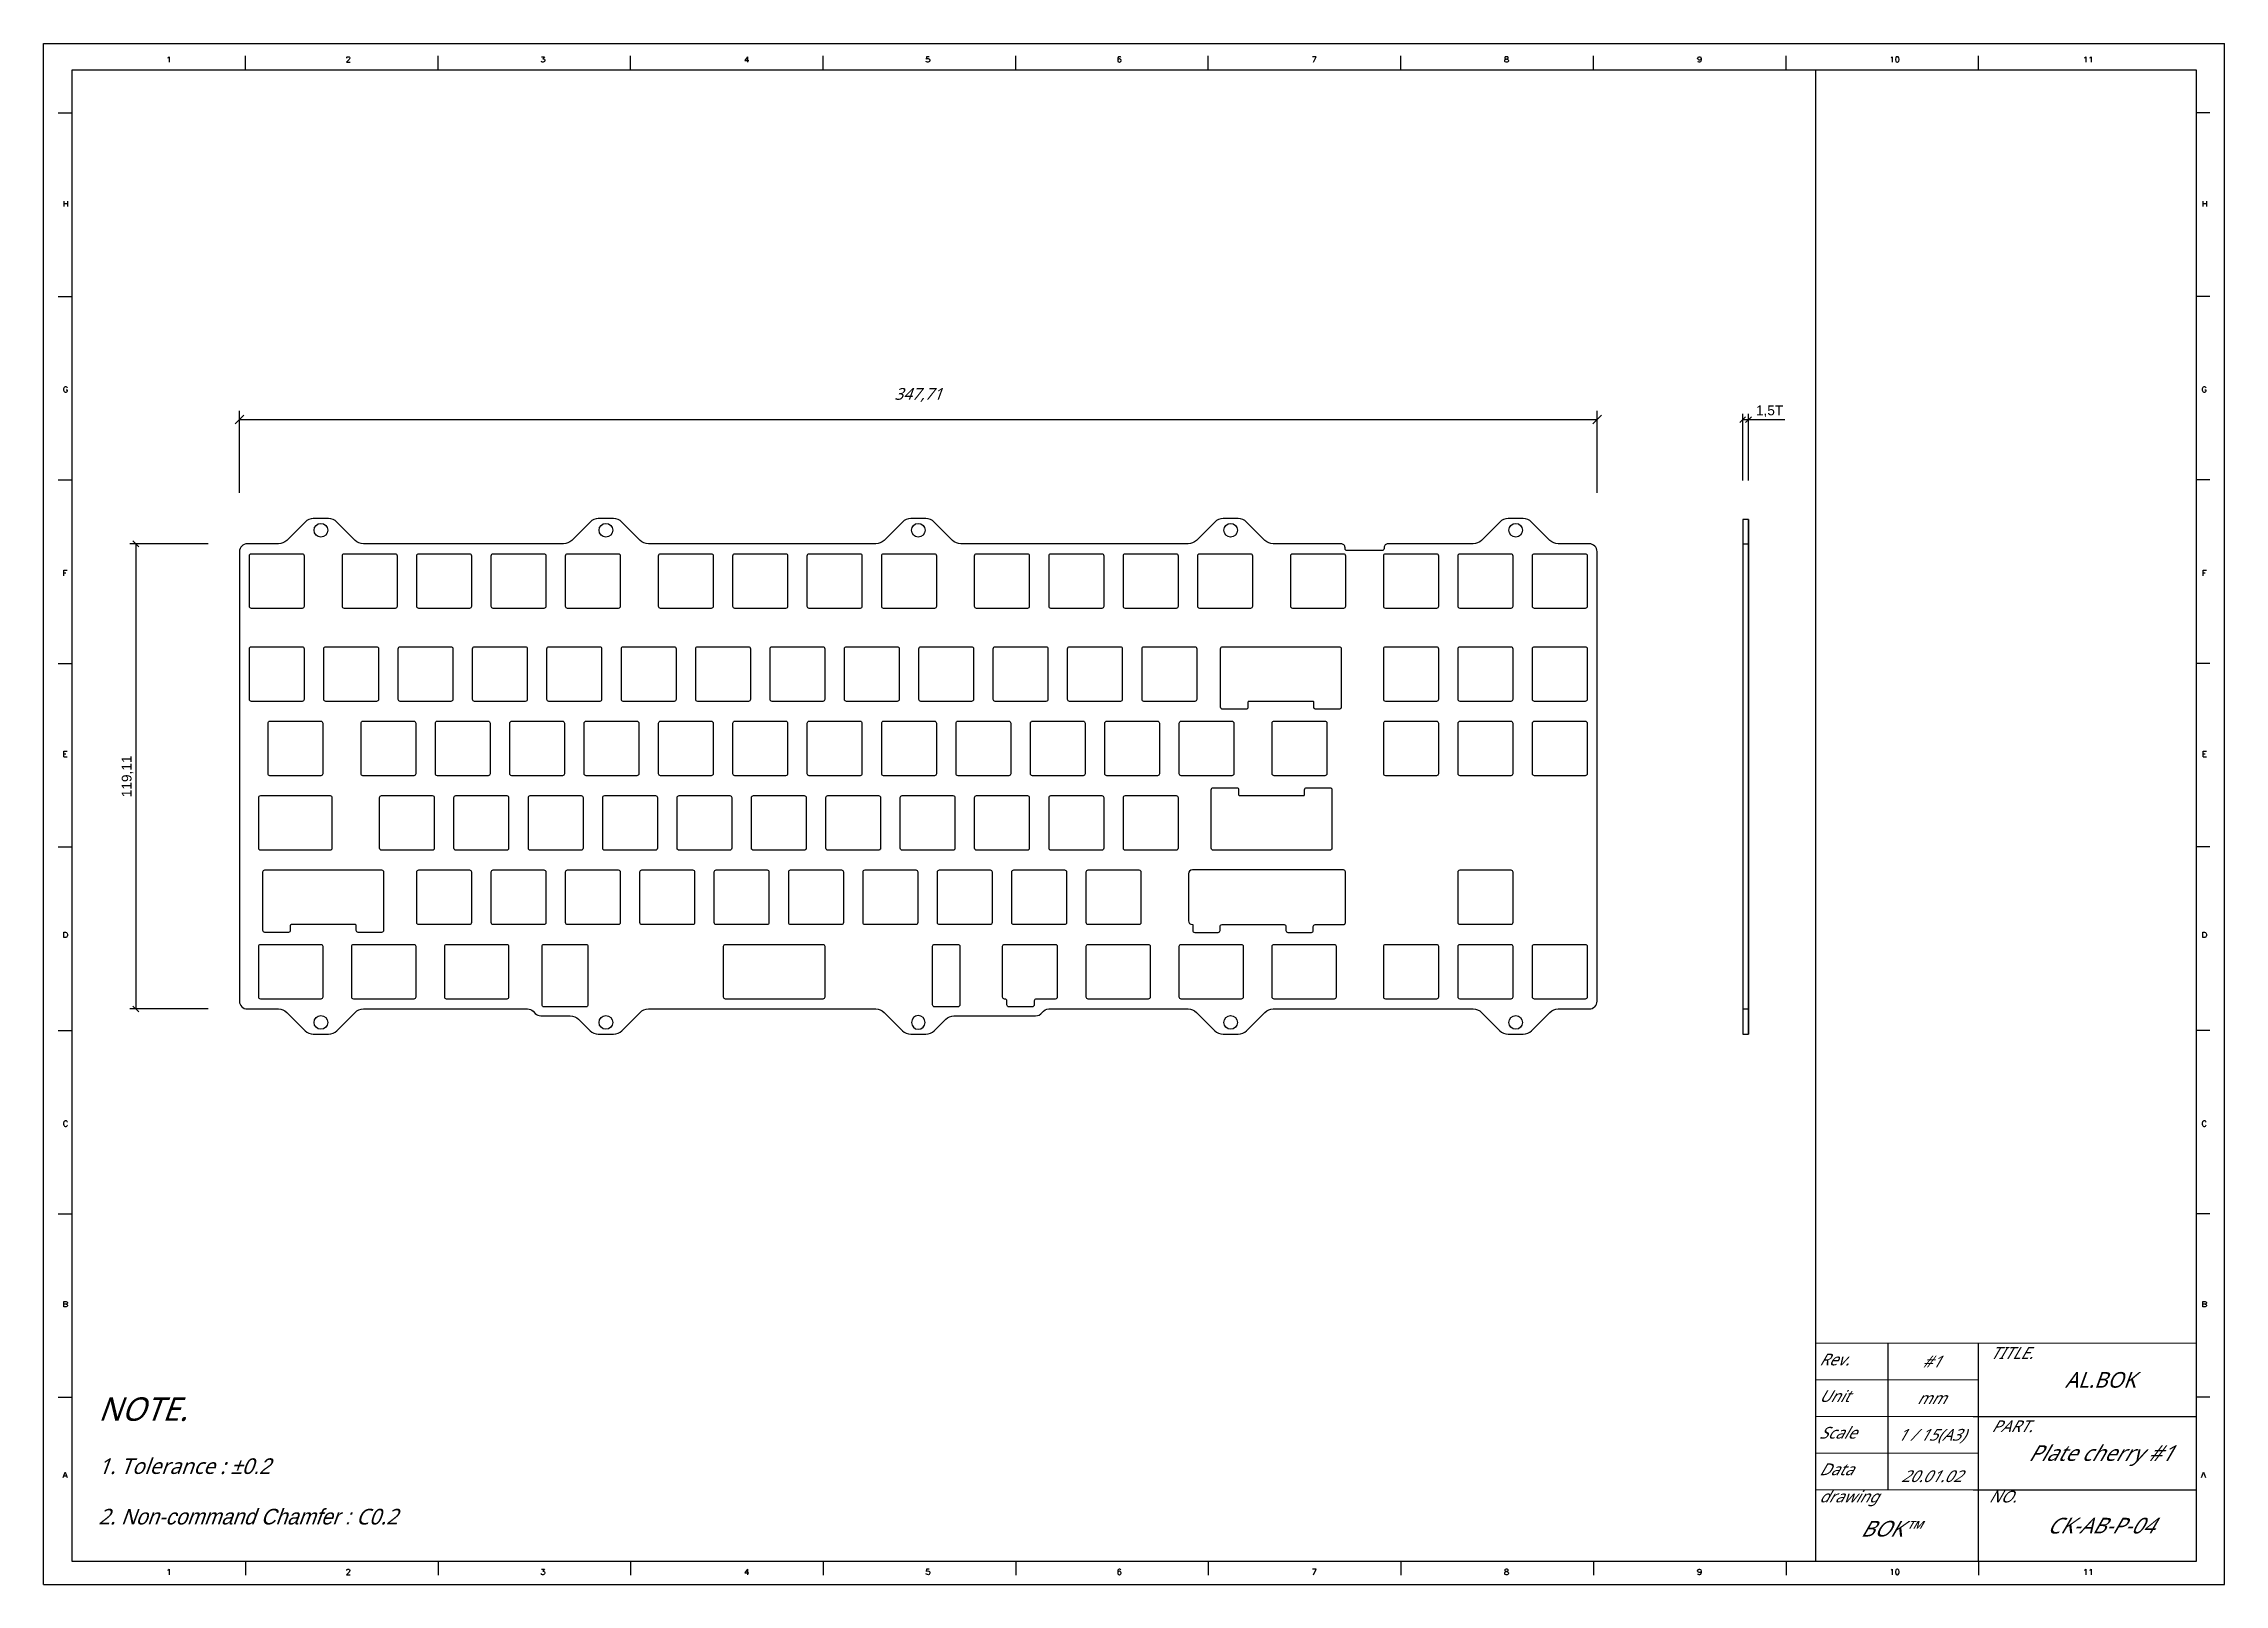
# Model space of a CAD drawing. Header units: millimetres. Extents: x 0 to 559, y 0 to 394.
import ezdxf
from ezdxf.enums import TextEntityAlignment as Align

# ---------------------------------------------------------------- set-up
doc = ezdxf.new("R2010")
doc.units = ezdxf.units.MM
for name, color, linetype in [('3', 3, 'Continuous'), ('4', 7, 'Continuous'), ('Dim', 1, 'Continuous')]:
    doc.layers.add(name, color=color, linetype=linetype)
doc.layers.add('Plate_Alps', color=254, linetype='Continuous', true_color=0xd9d9d6)
doc.layers.add('Plate_Cherry', color=240, linetype='Continuous', true_color=0xef3340)
doc.styles.get("Standard").update_dxf_attribs({"font": 'arial.ttf'})
doc.styles.add('맑은고딕', font='malgun.ttf', dxfattribs={"oblique": 20})
doc.dimstyles.new('15_A3', dxfattribs={"dimscale": 1.5, "dimtxt": 2, "dimasz": 1.5, "dimexe": 1.5, "dimexo": 10, "dimgap": 3, "dimtad": 1, "dimtxsty": '맑은고딕', "dimblk": 'OBLIQUE', "dimcen": 1, "dimclrd": 1, "dimclre": 1, "dimclrt": 7, "dimadec": 0, "dimazin": 0, "dimtfac": 1, "dimtmove": 0, "dimatfit": 3, "dimfxl": 1, "dimarcsym": 0})
doc.dimstyles.new('ISO-25', dxfattribs={"dimtxt": 2.5, "dimasz": 1.5, "dimexe": 1.5, "dimexo": 10, "dimtad": 1, "dimtxsty": 'Standard', "dimblk": 'OBLIQUE', "dimcen": 2.5, "dimclrd": 256, "dimclre": 256, "dimclrt": 7, "dimadec": 0, "dimazin": 0, "dimtfac": 1, "dimtmove": 0, "dimatfit": 3, "dimfxl": 1, "dimarcsym": 0})

msp = doc.modelspace()

# ---------------------------------------------------------------- texts
at = {"layer": '4', "style": '맑은고딕'}
for s, height, oblique, p in [('#1', 3, 30, (483.436, 57.02)), ('AL.BOK', 4, 20, (526.754, 52.332)), ('mm', 3, 30, (483.436, 47.645)), ('1 / 15(A3)', 3, 30, (483.436, 38.27)), ('Plate cherry #1', 4, 30, (526.754, 33.583)), ('CK-AB-P-04', 4, 30, (526.754, 15.01))]:
    msp.add_text(s, height=height, dxfattribs=dict(at, oblique=oblique)).set_placement(p, align=Align.MIDDLE_CENTER)
at = {"layer": '4', "linetype": 'Continuous', "lineweight": 0, "style": '맑은고딕', "oblique": 30}
msp.add_text('20.01.02', height=3, dxfattribs=at).set_placement((483.436, 27.663), align=Align.MIDDLE_CENTER)

# ---------------------------------------------------------------- blocks, each defined once
blk = doc.blocks.new('_Oblique')
at = {"color": 0, "linetype": 'ByBlock', "lineweight": -2}
blk.add_line((-0.5, -0.5), (0.5, 0.5), dxfattribs=at)
blk = doc.blocks.new('*D3')
at = {"layer": 'Defpoints', "color": 0}
for p in [(52.17, 266.41), (23.62, 147.3), (52.17, 147.3)]:
    blk.add_point(p, dxfattribs=at)
at = {"layer": 'Dim', "lineweight": -2}
for p, q in [((42.17, 266.41), (22.12, 266.41)), ((23.62, 266.41), (23.62, 147.3)), ((42.17, 147.3), (22.12, 147.3))]:
    blk.add_line(p, q, dxfattribs=at)
at = {"layer": 'Dim', "lineweight": -2, "xscale": 1.5, "yscale": 1.5, "zscale": 1.5}
for p, rotation in [((23.62, 266.41), 90), ((23.62, 147.3), 270)]:
    blk.add_blockref('_Oblique', p, dxfattribs=dict(at, rotation=rotation))
at = {"layer": 'Dim', "color": 7, "insert": (21.5, 206.85), "char_height": 2.5, "attachment_point": 5, "rotation": 90}
blk.add_mtext('119,11', dxfattribs=at)
blk = doc.blocks.new('*D4')
at = {"layer": 'Defpoints', "color": 0}
for p in [(436.66, 298.2), (435.16, 272.61), (436.66, 272.61)]:
    blk.add_point(p, dxfattribs=at)
at = {"layer": 'Dim', "lineweight": -2}
for p, q in [((435.16, 282.61), (435.16, 299.7)), ((435.16, 298.2), (436.66, 298.2)), ((436.66, 282.61), (436.66, 299.7)), ((436.66, 298.2), (445.95, 298.2))]:
    blk.add_line(p, q, dxfattribs=at)
at = {"layer": 'Dim', "lineweight": -2, "xscale": 1.5, "yscale": 1.5, "zscale": 1.5, "rotation": 180}
blk.add_blockref('_Oblique', (435.16, 298.2), dxfattribs=at)
at = {"layer": 'Dim', "lineweight": -2, "xscale": 1.5, "yscale": 1.5, "zscale": 1.5}
blk.add_blockref('_Oblique', (436.66, 298.2), dxfattribs=at)
at = {"layer": 'Dim', "color": 7, "insert": (442.05, 300.33), "char_height": 2.5, "attachment_point": 5}
blk.add_mtext('1,5T', dxfattribs=at)
blk = doc.blocks.new('*D8')
at = {"layer": 'Defpoints', "color": 0}
for p in [(397.88, 298.2), (50.17, 264.41), (397.88, 264.41)]:
    blk.add_point(p, dxfattribs=at)
at = {"layer": 'Dim', "color": 1, "lineweight": -2}
for p, q in [((50.17, 279.41), (50.17, 300.45)), ((50.17, 298.2), (397.88, 298.2)), ((397.88, 279.41), (397.88, 300.45))]:
    blk.add_line(p, q, dxfattribs=at)
at = {"layer": 'Dim', "color": 1, "lineweight": -2, "xscale": 2.25, "yscale": 2.25, "zscale": 2.25, "rotation": 180}
blk.add_blockref('_Oblique', (50.17, 298.2), dxfattribs=at)
at = {"layer": 'Dim', "color": 1, "lineweight": -2, "xscale": 2.25, "yscale": 2.25, "zscale": 2.25}
blk.add_blockref('_Oblique', (397.88, 298.2), dxfattribs=at)
at = {"layer": 'Dim', "color": 7, "insert": (224.02, 304.51), "char_height": 3, "attachment_point": 5, "style": '맑은고딕'}
blk.add_mtext('347,71', dxfattribs=at)
blk = doc.blocks.new('BOK™')
at = {"color": 7, "linetype": 'Continuous'}
blk.add_line((7.28, 387.79), (551.29, 387.79), dxfattribs=at)
at = {"color": 7}
for p, q in [((7.28, 5.84), (7.28, 387.79)), ((453.79, 387.79), (453.79, 5.84)), ((551.29, 387.79), (551.29, 5.84)), ((551.29, 5.84), (7.28, 5.84))]:
    blk.add_line(p, q, dxfattribs=at)
for points in [[(31.85, 390.89), (31.99, 390.95), (31.99, 390.95), (32.16, 391.15), (32.16, 391.15), (32.16, 389.74)], [(51.67, 387.79), (51.67, 391.33)], [(77.62, 390.81), (77.62, 390.89), (77.62, 390.89), (77.68, 391.01), (77.68, 391.01), (77.76, 391.1), (77.76, 391.1), (77.88, 391.15), (77.88, 391.15), (78.17, 391.15), (78.17, 391.15), (78.28, 391.1), (78.28, 391.1), (78.37, 391.01), (78.37, 391.01), (78.43, 390.89), (78.43, 390.89), (78.43, 390.75), (78.43, 390.75), (78.37, 390.61), (78.37, 390.61), (78.22, 390.41), (78.22, 390.41), (77.56, 389.74), (77.56, 389.74), (78.48, 389.74)], [(101.01, 387.79), (101.01, 391.33)], [(127.54, 391.15), (128.28, 391.15), (128.28, 391.15), (127.88, 390.61), (127.88, 390.61), (128.08, 390.61), (128.08, 390.61), (128.23, 390.55), (128.23, 390.55), (128.28, 390.49), (128.28, 390.49), (128.34, 390.29), (128.34, 390.29), (128.34, 390.15), (128.34, 390.15), (128.28, 389.94), (128.28, 389.94), (128.14, 389.8), (128.14, 389.8), (127.94, 389.74), (127.94, 389.74), (127.74, 389.74), (127.74, 389.74), (127.54, 389.8), (127.54, 389.8), (127.48, 389.89), (127.48, 389.89), (127.42, 390)], [(150.32, 387.79), (150.32, 391.33)], [(180.27, 391.15), (179.61, 390.2), (179.61, 390.2), (180.62, 390.2)], [(180.27, 391.15), (180.27, 389.74)], [(199.63, 387.79), (199.63, 391.33)], [(226.82, 391.15), (226.16, 391.15), (226.16, 391.15), (226.07, 390.55), (226.07, 390.55), (226.16, 390.61), (226.16, 390.61), (226.36, 390.69), (226.36, 390.69), (226.56, 390.69), (226.56, 390.69), (226.76, 390.61), (226.76, 390.61), (226.88, 390.49), (226.88, 390.49), (226.96, 390.29), (226.96, 390.29), (226.96, 390.15), (226.96, 390.15), (226.88, 389.94), (226.88, 389.94), (226.76, 389.8), (226.76, 389.8), (226.56, 389.74), (226.56, 389.74), (226.36, 389.74), (226.36, 389.74), (226.16, 389.8), (226.16, 389.8), (226.07, 389.89), (226.07, 389.89), (226.01, 390)], [(248.97, 387.79), (248.97, 391.33)], [(275.9, 390.95), (275.84, 391.1), (275.84, 391.1), (275.64, 391.15), (275.64, 391.15), (275.5, 391.15), (275.5, 391.15), (275.3, 391.1), (275.3, 391.1), (275.15, 390.89), (275.15, 390.89), (275.1, 390.55), (275.1, 390.55), (275.1, 390.2), (275.1, 390.2), (275.15, 389.94), (275.15, 389.94), (275.3, 389.8), (275.3, 389.8), (275.5, 389.74), (275.5, 389.74), (275.56, 389.74), (275.56, 389.74), (275.76, 389.8), (275.76, 389.8), (275.9, 389.94), (275.9, 389.94), (275.96, 390.15), (275.96, 390.15), (275.96, 390.2), (275.96, 390.2), (275.9, 390.41), (275.9, 390.41), (275.76, 390.55), (275.76, 390.55), (275.56, 390.61), (275.56, 390.61), (275.5, 390.61), (275.5, 390.61), (275.3, 390.55), (275.3, 390.55), (275.15, 390.41), (275.15, 390.41), (275.1, 390.2)], [(298.28, 387.79), (298.28, 391.33)], [(325.24, 389.74), (325.93, 391.15), (325.93, 391.15), (324.98, 391.15)], [(347.62, 387.79), (347.62, 391.33)], [(374.55, 391.15), (374.35, 391.1), (374.35, 391.1), (374.27, 390.95), (374.27, 390.95), (374.27, 390.81), (374.27, 390.81), (374.35, 390.69), (374.35, 390.69), (374.47, 390.61), (374.47, 390.61), (374.75, 390.55), (374.75, 390.55), (374.96, 390.49), (374.96, 390.49), (375.07, 390.35), (375.07, 390.35), (375.16, 390.2), (375.16, 390.2), (375.16, 390), (375.16, 390), (375.07, 389.89), (375.07, 389.89), (375.01, 389.8), (375.01, 389.8), (374.81, 389.74), (374.81, 389.74), (374.55, 389.74), (374.55, 389.74), (374.35, 389.8), (374.35, 389.8), (374.27, 389.89), (374.27, 389.89), (374.21, 390), (374.21, 390), (374.21, 390.2), (374.21, 390.2), (374.27, 390.35), (374.27, 390.35), (374.41, 390.49), (374.41, 390.49), (374.61, 390.55), (374.61, 390.55), (374.87, 390.61), (374.87, 390.61), (375.01, 390.69), (375.01, 390.69), (375.07, 390.81), (375.07, 390.81), (375.07, 390.95), (375.07, 390.95), (375.01, 391.1), (375.01, 391.1), (374.81, 391.15), (374.81, 391.15), (374.55, 391.15), (374.55, 391.15)], [(396.94, 387.79), (396.94, 391.33)], [(424.53, 390.69), (424.44, 390.49), (424.44, 390.49), (424.32, 390.35), (424.32, 390.35), (424.12, 390.29), (424.12, 390.29), (424.04, 390.29), (424.04, 390.29), (423.84, 390.35), (423.84, 390.35), (423.72, 390.49), (423.72, 390.49), (423.63, 390.69), (423.63, 390.69), (423.63, 390.75), (423.63, 390.75), (423.72, 390.95), (423.72, 390.95), (423.84, 391.1), (423.84, 391.1), (424.04, 391.15), (424.04, 391.15), (424.12, 391.15), (424.12, 391.15), (424.32, 391.1), (424.32, 391.1), (424.44, 390.95), (424.44, 390.95), (424.53, 390.69), (424.53, 390.69), (424.53, 390.35), (424.53, 390.35), (424.44, 390), (424.44, 390), (424.32, 389.8), (424.32, 389.8), (424.12, 389.74), (424.12, 389.74), (423.98, 389.74), (423.98, 389.74), (423.78, 389.8), (423.78, 389.8), (423.72, 389.94)], [(446.28, 387.79), (446.28, 391.33)], [(473.15, 390.89), (473.29, 390.95), (473.29, 390.95), (473.49, 391.15), (473.49, 391.15), (473.49, 389.74)], [(474.7, 391.15), (474.5, 391.1), (474.5, 391.1), (474.36, 390.89), (474.36, 390.89), (474.3, 390.55), (474.3, 390.55), (474.3, 390.35), (474.3, 390.35), (474.36, 390), (474.36, 390), (474.5, 389.8), (474.5, 389.8), (474.7, 389.74), (474.7, 389.74), (474.82, 389.74), (474.82, 389.74), (475.02, 389.8), (475.02, 389.8), (475.16, 390), (475.16, 390), (475.22, 390.35), (475.22, 390.35), (475.22, 390.55), (475.22, 390.55), (475.16, 390.89), (475.16, 390.89), (475.02, 391.1), (475.02, 391.1), (474.82, 391.15), (474.82, 391.15), (474.7, 391.15), (474.7, 391.15)], [(495.59, 387.79), (495.59, 391.33)], [(522.75, 390.89), (522.89, 390.95), (522.89, 390.95), (523.09, 391.15), (523.09, 391.15), (523.09, 389.74)], [(524.1, 390.89), (524.24, 390.95), (524.24, 390.95), (524.44, 391.15), (524.44, 391.15), (524.44, 389.74)], [(3.74, 376.74), (7.28, 376.74)], [(554.82, 376.74), (551.29, 376.74)], [(5.18, 354.18), (5.18, 352.77)], [(5.18, 353.52), (6.13, 353.52)], [(6.13, 354.18), (6.13, 352.77)], [(552.98, 354.18), (552.98, 352.77)], [(552.98, 353.52), (553.93, 353.52)], [(553.93, 354.18), (553.93, 352.77)], [(3.74, 329.76), (7.28, 329.76)], [(554.82, 329.76), (551.29, 329.76)], [(6.13, 306.31), (6.04, 306.46), (6.04, 306.46), (5.93, 306.57), (5.93, 306.57), (5.78, 306.66), (5.78, 306.66), (5.52, 306.66), (5.52, 306.66), (5.38, 306.57), (5.38, 306.57), (5.24, 306.46), (5.24, 306.46), (5.18, 306.31), (5.18, 306.31), (5.12, 306.11), (5.12, 306.11), (5.12, 305.76), (5.12, 305.76), (5.18, 305.56), (5.18, 305.56), (5.24, 305.45), (5.24, 305.45), (5.38, 305.3), (5.38, 305.3), (5.52, 305.25), (5.52, 305.25), (5.78, 305.25), (5.78, 305.25), (5.93, 305.3), (5.93, 305.3), (6.04, 305.45), (6.04, 305.45), (6.13, 305.56), (6.13, 305.56), (6.13, 305.76), (6.13, 305.76), (5.78, 305.76)], [(553.87, 306.31), (553.79, 306.46), (553.79, 306.46), (553.67, 306.57), (553.67, 306.57), (553.53, 306.66), (553.53, 306.66), (553.27, 306.66), (553.27, 306.66), (553.13, 306.57), (553.13, 306.57), (552.98, 306.46), (552.98, 306.46), (552.93, 306.31), (552.93, 306.31), (552.87, 306.11), (552.87, 306.11), (552.87, 305.76), (552.87, 305.76), (552.93, 305.56), (552.93, 305.56), (552.98, 305.45), (552.98, 305.45), (553.13, 305.3), (553.13, 305.3), (553.27, 305.25), (553.27, 305.25), (553.53, 305.25), (553.53, 305.25), (553.67, 305.3), (553.67, 305.3), (553.79, 305.45), (553.79, 305.45), (553.87, 305.56), (553.87, 305.56), (553.87, 305.76), (553.87, 305.76), (553.53, 305.76)], [(3.74, 282.78), (7.28, 282.78)], [(554.82, 282.78), (551.29, 282.78)], [(5.18, 258.27), (5.18, 259.68), (5.18, 259.68), (6.04, 259.68)], [(5.18, 259.01), (5.73, 259.01)], [(553.07, 258.27), (553.07, 259.68), (553.07, 259.68), (553.93, 259.68)], [(553.07, 259.01), (553.59, 259.01)], [(3.74, 235.8), (7.28, 235.8)], [(554.82, 235.8), (551.29, 235.8)], [(5.18, 211.92), (5.18, 213.33), (5.18, 213.33), (6.04, 213.33)], [(5.18, 212.64), (5.73, 212.64)], [(553.07, 211.92), (553.07, 213.33), (553.07, 213.33), (553.93, 213.33)], [(553.07, 212.64), (553.59, 212.64)], [(5.18, 211.92), (6.04, 211.92)], [(553.07, 211.92), (553.93, 211.92)], [(3.74, 188.82), (7.28, 188.82)], [(554.82, 188.82), (551.29, 188.82)], [(5.18, 165.6), (5.18, 167.01), (5.18, 167.01), (5.64, 167.01), (5.64, 167.01), (5.84, 166.92), (5.84, 166.92), (5.98, 166.81), (5.98, 166.81), (6.04, 166.66), (6.04, 166.66), (6.13, 166.46), (6.13, 166.46), (6.13, 166.12), (6.13, 166.12), (6.04, 165.92), (6.04, 165.92), (5.98, 165.8), (5.98, 165.8), (5.84, 165.66), (5.84, 165.66), (5.64, 165.6), (5.64, 165.6), (5.18, 165.6), (5.18, 165.6)], [(552.98, 165.6), (552.98, 167.01), (552.98, 167.01), (553.47, 167.01), (553.47, 167.01), (553.67, 166.92), (553.67, 166.92), (553.79, 166.81), (553.79, 166.81), (553.87, 166.66), (553.87, 166.66), (553.93, 166.46), (553.93, 166.46), (553.93, 166.12), (553.93, 166.12), (553.87, 165.92), (553.87, 165.92), (553.79, 165.8), (553.79, 165.8), (553.67, 165.66), (553.67, 165.66), (553.47, 165.6), (553.47, 165.6), (552.98, 165.6), (552.98, 165.6)], [(3.74, 141.83), (7.28, 141.83)], [(554.82, 141.83), (551.29, 141.83)], [(6.13, 118.36), (6.04, 118.47), (6.04, 118.47), (5.93, 118.62), (5.93, 118.62), (5.84, 118.66), (5.75, 118.68), (5.66, 118.69), (5.57, 118.69), (5.49, 118.67), (5.41, 118.63), (5.34, 118.58), (5.27, 118.52), (5.22, 118.45), (5.18, 118.36), (5.18, 118.36), (5.12, 118.16), (5.12, 118.16), (5.12, 117.81), (5.12, 117.81), (5.18, 117.61), (5.18, 117.61), (5.24, 117.47), (5.24, 117.47), (5.38, 117.35), (5.38, 117.35), (5.52, 117.27), (5.52, 117.27), (5.78, 117.27), (5.78, 117.27), (5.93, 117.35), (5.93, 117.35), (6.04, 117.47), (6.04, 117.47), (6.13, 117.61)], [(553.87, 118.36), (553.79, 118.47), (553.79, 118.47), (553.67, 118.62), (553.67, 118.62), (553.59, 118.66), (553.5, 118.68), (553.41, 118.69), (553.32, 118.69), (553.24, 118.67), (553.16, 118.63), (553.08, 118.59), (553.02, 118.52), (552.97, 118.45), (552.93, 118.36), (552.93, 118.36), (552.87, 118.16), (552.87, 118.16), (552.87, 117.81), (552.87, 117.81), (552.93, 117.61), (552.93, 117.61), (552.98, 117.47), (552.98, 117.47), (553.13, 117.35), (553.13, 117.35), (553.27, 117.27), (553.27, 117.27), (553.53, 117.27), (553.53, 117.27), (553.67, 117.35), (553.67, 117.35), (553.79, 117.47), (553.79, 117.47), (553.87, 117.61)], [(3.74, 94.88), (7.28, 94.88)], [(554.82, 94.88), (551.29, 94.88)], [(5.18, 71.03), (5.18, 72.44), (5.18, 72.44), (5.78, 72.44), (5.78, 72.44), (5.98, 72.38), (5.98, 72.38), (6.04, 72.33), (6.04, 72.33), (6.13, 72.18), (6.13, 72.18), (6.13, 72.04), (6.13, 72.04), (6.04, 71.92), (6.04, 71.92), (5.98, 71.84), (5.98, 71.84), (5.78, 71.78), (5.78, 71.78), (5.18, 71.78)], [(5.78, 71.78), (5.98, 71.72), (5.98, 71.72), (6.04, 71.64), (6.04, 71.64), (6.13, 71.52), (6.13, 71.52), (6.13, 71.32), (6.13, 71.32), (6.04, 71.18), (6.04, 71.18), (5.98, 71.12), (5.98, 71.12), (5.78, 71.03), (5.78, 71.03), (5.18, 71.03)], [(552.98, 71.03), (552.98, 72.44), (552.98, 72.44), (553.59, 72.44), (553.59, 72.44), (553.79, 72.38), (553.79, 72.38), (553.87, 72.33), (553.87, 72.33), (553.93, 72.18), (553.93, 72.18), (553.93, 72.04), (553.93, 72.04), (553.87, 71.92), (553.87, 71.92), (553.79, 71.84), (553.79, 71.84), (553.59, 71.78), (553.59, 71.78), (552.98, 71.78)], [(553.59, 71.78), (553.79, 71.72), (553.79, 71.72), (553.87, 71.64), (553.87, 71.64), (553.93, 71.52), (553.93, 71.52), (553.93, 71.32), (553.93, 71.32), (553.87, 71.18), (553.87, 71.18), (553.79, 71.12), (553.79, 71.12), (553.59, 71.03), (553.59, 71.03), (552.98, 71.03)], [(3.74, 47.9), (7.28, 47.9)], [(554.82, 47.9), (551.29, 47.9)], [(4.98, 27.33), (5.52, 28.74), (5.52, 28.74), (6.04, 27.33)], [(552.67, 27.33), (553.18, 28.74), (553.18, 28.74), (553.73, 27.33)], [(5.18, 27.79), (5.84, 27.79)], [(51.67, 5.84), (51.67, 2.33)], [(101.01, 5.84), (101.01, 2.33)], [(150.32, 5.84), (150.32, 2.33)], [(199.63, 5.84), (199.63, 2.33)], [(248.97, 5.84), (248.97, 2.33)], [(298.28, 5.84), (298.28, 2.33)], [(347.62, 5.84), (347.62, 2.33)], [(396.94, 5.84), (396.94, 2.33)], [(446.28, 5.84), (446.28, 2.33)], [(495.59, 5.84), (495.59, 2.33)], [(0, 0), (0, 0.03)], [(0, 0), (0, 0)], [(31.85, 3.62), (31.99, 3.68), (31.99, 3.68), (32.16, 3.88), (32.16, 3.88), (32.16, 2.47)], [(77.62, 3.57), (77.62, 3.62), (77.62, 3.62), (77.68, 3.77), (77.68, 3.77), (77.76, 3.83), (77.76, 3.83), (77.88, 3.88), (77.88, 3.88), (78.17, 3.88), (78.17, 3.88), (78.28, 3.83), (78.28, 3.83), (78.37, 3.77), (78.37, 3.77), (78.43, 3.62), (78.43, 3.62), (78.43, 3.48), (78.43, 3.48), (78.37, 3.37), (78.37, 3.37), (78.22, 3.16), (78.22, 3.16), (77.56, 2.47), (77.56, 2.47), (78.48, 2.47)], [(127.54, 3.88), (128.28, 3.88), (128.28, 3.88), (127.88, 3.37), (127.88, 3.37), (128.08, 3.37), (128.08, 3.37), (128.23, 3.28), (128.23, 3.28), (128.28, 3.22), (128.28, 3.22), (128.34, 3.02), (128.34, 3.02), (128.34, 2.88), (128.34, 2.88), (128.28, 2.68), (128.28, 2.68), (128.14, 2.56), (128.14, 2.56), (127.94, 2.47), (127.94, 2.47), (127.74, 2.47), (127.74, 2.47), (127.54, 2.56), (127.54, 2.56), (127.48, 2.62), (127.48, 2.62), (127.42, 2.76)], [(180.27, 3.88), (179.61, 2.96), (179.61, 2.96), (180.62, 2.96)], [(180.27, 3.88), (180.27, 2.47)], [(226.82, 3.88), (226.16, 3.88), (226.16, 3.88), (226.07, 3.28), (226.07, 3.28), (226.16, 3.37), (226.16, 3.37), (226.48, 3.43), (226.71, 3.39), (226.87, 3.26), (226.95, 3.09), (226.96, 2.9), (226.9, 2.71), (226.78, 2.56), (226.6, 2.48), (226.36, 2.49), (226.07, 2.62), (226.07, 2.62), (226.01, 2.76)], [(275.9, 3.68), (275.84, 3.83), (275.84, 3.83), (275.64, 3.88), (275.64, 3.88), (275.5, 3.88), (275.5, 3.88), (275.3, 3.83), (275.3, 3.83), (275.15, 3.62), (275.15, 3.62), (275.1, 3.28), (275.1, 3.28), (275.1, 2.96), (275.1, 2.96), (275.15, 2.68), (275.15, 2.68), (275.3, 2.56), (275.3, 2.56), (275.5, 2.47), (275.5, 2.47), (275.56, 2.47), (275.56, 2.47), (275.76, 2.56), (275.76, 2.56), (275.9, 2.68), (275.9, 2.68), (275.96, 2.88), (275.96, 2.88), (275.96, 2.96), (275.96, 2.96), (275.9, 3.16), (275.9, 3.16), (275.76, 3.28), (275.76, 3.28), (275.56, 3.37), (275.56, 3.37), (275.5, 3.37), (275.5, 3.37), (275.3, 3.28), (275.3, 3.28), (275.15, 3.16), (275.15, 3.16), (275.1, 2.96)], [(325.24, 2.47), (325.93, 3.88), (325.93, 3.88), (324.98, 3.88)], [(374.55, 3.88), (374.35, 3.83), (374.35, 3.83), (374.27, 3.68), (374.27, 3.68), (374.27, 3.57), (374.27, 3.57), (374.35, 3.42), (374.35, 3.42), (374.47, 3.37), (374.47, 3.37), (374.75, 3.28), (374.75, 3.28), (374.96, 3.22), (374.96, 3.22), (375.07, 3.08), (375.07, 3.08), (375.16, 2.96), (375.16, 2.96), (375.16, 2.76), (375.16, 2.76), (375.07, 2.62), (375.07, 2.62), (375.01, 2.56), (375.01, 2.56), (374.81, 2.47), (374.81, 2.47), (374.55, 2.47), (374.55, 2.47), (374.35, 2.56), (374.35, 2.56), (374.27, 2.62), (374.27, 2.62), (374.21, 2.76), (374.21, 2.76), (374.21, 2.96), (374.21, 2.96), (374.27, 3.08), (374.27, 3.08), (374.41, 3.22), (374.41, 3.22), (374.61, 3.28), (374.61, 3.28), (374.87, 3.37), (374.87, 3.37), (375.01, 3.42), (375.01, 3.42), (375.07, 3.57), (375.07, 3.57), (375.07, 3.68), (375.07, 3.68), (375.01, 3.83), (375.01, 3.83), (374.81, 3.88), (374.81, 3.88), (374.55, 3.88), (374.55, 3.88)], [(424.53, 3.42), (424.44, 3.22), (424.44, 3.22), (424.32, 3.08), (424.32, 3.08), (424.12, 3.02), (424.12, 3.02), (424.04, 3.02), (424.04, 3.02), (423.84, 3.08), (423.84, 3.08), (423.72, 3.22), (423.72, 3.22), (423.63, 3.42), (423.63, 3.42), (423.63, 3.48), (423.63, 3.48), (423.72, 3.68), (423.72, 3.68), (423.84, 3.83), (423.84, 3.83), (424.04, 3.88), (424.04, 3.88), (424.12, 3.88), (424.12, 3.88), (424.32, 3.83), (424.32, 3.83), (424.44, 3.68), (424.44, 3.68), (424.53, 3.42), (424.53, 3.42), (424.53, 3.08), (424.53, 3.08), (424.44, 2.76), (424.44, 2.76), (424.32, 2.56), (424.32, 2.56), (424.12, 2.47), (424.12, 2.47), (423.98, 2.47), (423.98, 2.47), (423.78, 2.56), (423.78, 2.56), (423.72, 2.68)], [(473.15, 3.62), (473.29, 3.68), (473.29, 3.68), (473.49, 3.88), (473.49, 3.88), (473.49, 2.47)], [(474.7, 3.88), (474.5, 3.83), (474.5, 3.83), (474.36, 3.62), (474.36, 3.62), (474.3, 3.28), (474.3, 3.28), (474.3, 3.08), (474.3, 3.08), (474.36, 2.76), (474.36, 2.76), (474.5, 2.56), (474.5, 2.56), (474.7, 2.47), (474.7, 2.47), (474.82, 2.47), (474.82, 2.47), (475.02, 2.56), (475.02, 2.56), (475.16, 2.76), (475.16, 2.76), (475.22, 3.08), (475.22, 3.08), (475.22, 3.28), (475.22, 3.28), (475.16, 3.62), (475.16, 3.62), (475.02, 3.83), (475.02, 3.83), (474.82, 3.88), (474.82, 3.88), (474.7, 3.88), (474.7, 3.88)], [(522.75, 3.62), (522.89, 3.68), (522.89, 3.68), (523.09, 3.88), (523.09, 3.88), (523.09, 2.47)], [(524.1, 3.62), (524.24, 3.68), (524.24, 3.68), (524.44, 3.88), (524.44, 3.88), (524.44, 2.47)]]:
    blk.add_lwpolyline(points, dxfattribs=at)
blk.add_lwpolyline([(7.28, 387.79), (51.67, 387.79)])
at = {"layer": '3'}
for p, q in [((0, 0), (0, 394.49)), ((0, 394.49), (558.54, 394.49)), ((558.54, 0), (558.54, 394.49)), ((0, 0), (558.54, 0))]:
    blk.add_line(p, q, dxfattribs=at)
at = {"layer": '4', "linetype": 'Continuous', "lineweight": 0}
for p, q in [((551.29, 61.74), (453.79, 61.74)), ((495.59, 52.36), (453.79, 52.36)), ((495.59, 52.36), (453.79, 52.36)), ((495.59, 52.36), (453.79, 52.36)), ((495.59, 42.99), (453.79, 42.99)), ((495.59, 42.99), (453.79, 42.99)), ((551.29, 42.99), (494.23, 42.99)), ((495.59, 33.61), (453.79, 33.61)), ((494.23, 24.24), (453.79, 24.24)), ((551.29, 24.24), (494.23, 24.24))]:
    blk.add_line(p, q, dxfattribs=at)
at = {"layer": '4'}
for p, q in [((472.32, 61.74), (472.32, 52.36)), ((494.23, 42.99), (551.29, 42.99)), ((494.23, 24.24), (551.29, 24.24))]:
    blk.add_line(p, q, dxfattribs=at)
at = {"layer": '4', "ltscale": 20}
for p, q in [((472.32, 61.74), (472.32, 24.24)), ((495.59, 5.84), (495.59, 61.74))]:
    blk.add_line(p, q, dxfattribs=at)
at = {"attachment_point": 7, "style": '맑은고딕'}
for s, insert, char_height in [('NOTE.', (13.98, 41.76), 6), ('1. Tolerance : {\\fGulim|b0|i0|c129|p49;%%p0.2}', (13.98, 28.19), 4), ('2.{\\fGulim|b0|i0|c129|p49; Non-command Chamfer : }C0.2', (13.98, 15.26), 4)]:
    blk.add_mtext(s, dxfattribs=dict(at, insert=insert, char_height=char_height))
at = {"layer": '4', "style": '맑은고딕', "oblique": 30}
for s, p in [('Rev.', (454.73, 56.07)), ('TITLE.', (498.51, 57.74)), ('Unit', (454.71, 46.7)), ('Scale', (454.73, 37.32)), ('PART.', (498.83, 38.98)), ('Data', (454.73, 27.95)), ('drawing', (454.7, 21)), ('NO.', (498.15, 20.97))]:
    blk.add_text(s, height=3, dxfattribs=at).set_placement(p)
blk.add_text('BOK™', height=4, dxfattribs=at).set_placement((472.69, 14.25), align=Align.MIDDLE_CENTER)

# ---------------------------------------------------------------- dimensions: what is measured, and where the dimension line sits
at = {"layer": 'Dim', "color": 7}
dim = msp.add_linear_dim(base=(397.881, 298.202), p1=(50.168, 264.41), p2=(397.881, 264.41), dimstyle='15_A3', dxfattribs=at)
dim.commit()
dim.dimension.update_dxf_attribs({"geometry": '*D8', "text_midpoint": (224.025, 304.511)})
at = {"layer": 'Dim'}
dim = msp.add_linear_dim(base=(436.659, 298.202), p1=(435.159, 272.615), p2=(436.659, 272.615), text='<>T', dimstyle='ISO-25', dxfattribs=at)
dim.commit()
dim.dimension.update_dxf_attribs({"geometry": '*D4', "text_midpoint": (442.053, 300.329)})
dim = msp.add_linear_dim(base=(23.624, 147.297), p1=(52.168, 266.41), p2=(52.168, 147.297), angle=90, dimstyle='ISO-25', dxfattribs=at)
dim.commit()
dim.dimension.update_dxf_attribs({"geometry": '*D3', "text_midpoint": (21.496, 206.853)})

# ---------------------------------------------------------------- linework, layer by layer
at = {"layer": 'Plate_Alps', "color": 7}
msp.add_circle((71.025, 269.86), 1.75, dxfattribs=at)
at = {"layer": 'Plate_Cherry'}
for points in [[(343.325, 265.41), (343.325, 265.171, -0.4142136), (342.825, 264.671), (333.825, 264.671, -0.4142136), (333.325, 265.171), (333.325, 265.41, 0.4142136), (332.325, 266.41), (314.914, 266.41, -0.1989124), (312.793, 267.288), (308.1, 271.981, 0.1989124), (305.979, 272.86), (302.071, 272.86, 0.1989124), (299.949, 271.981), (295.257, 267.288, -0.1989124), (293.135, 266.41), (234.914, 266.41, -0.1989124), (232.793, 267.288), (228.1, 271.981, 0.1989124), (225.979, 272.86), (222.071, 272.86, 0.1989124), (219.949, 271.981), (215.257, 267.288, -0.1989124), (213.135, 266.41), (154.914, 266.41, -0.1989124), (152.793, 267.288), (148.1, 271.981, 0.1989124), (145.979, 272.86), (142.071, 272.86, 0.1989124), (139.949, 271.981), (135.257, 267.288, -0.1989124), (133.135, 266.41), (81.914, 266.41, -0.1989124), (79.793, 267.288), (75.1, 271.981, 0.1989124), (72.979, 272.86), (69.071, 272.86, 0.1989124), (66.949, 271.981), (62.257, 267.288, -0.1989124), (60.135, 266.41), (52.168, 266.41, 0.4142136), (50.168, 264.41), (50.168, 149.297, 0.4142136), (52.168, 147.297), (60.135, 147.297, -0.1989124), (62.257, 146.418), (66.949, 141.726, 0.1989124), (69.071, 140.847), (72.979, 140.847, 0.1989124), (75.1, 141.726), (79.793, 146.418, -0.1989124), (81.914, 147.297), (123.943, 147.297, -0.1989124), (125.357, 146.711), (125.935, 146.133, 0.1989124), (127.349, 145.547), (134.885, 145.547, -0.1989124), (137.007, 144.668), (139.949, 141.726, 0.1989124), (142.071, 140.847), (145.979, 140.847, 0.1989124), (148.1, 141.726), (152.793, 146.418, -0.1989124), (154.914, 147.297), (213.135, 147.297, -0.1989124), (215.257, 146.418), (219.949, 141.726, 0.1989124), (222.071, 140.847), (225.979, 140.847, 0.1989124), (228.1, 141.726), (231.043, 144.668, -0.1989124), (233.164, 145.547), (254.035, 145.547, 0.2580706), (255.773, 146.399, -0.2519146), (257.442, 147.297), (293.135, 147.297, -0.1989124), (295.257, 146.418), (299.949, 141.726, 0.1989124), (302.071, 140.847), (305.979, 140.847, 0.1989124), (308.1, 141.726), (312.793, 146.418, -0.1989124), (314.914, 147.297), (366.135, 147.297, -0.1989124), (368.257, 146.418), (372.949, 141.726, 0.1989124), (375.071, 140.847), (378.979, 140.847, 0.1989124), (381.1, 141.726), (385.793, 146.418, -0.1989124), (387.914, 147.297), (395.881, 147.297, 0.4142136), (397.881, 149.297), (397.881, 264.41, 0.4142136), (395.881, 266.41), (387.914, 266.41, -0.1989124), (385.793, 267.288), (381.1, 271.981, 0.1989124), (378.979, 272.86), (375.071, 272.86, 0.1989124), (372.949, 271.981), (368.257, 267.288, -0.1989124), (366.135, 266.41), (344.325, 266.41, 0.4142136)], [(69.275, 269.86, -1), (72.775, 269.86, -1)], [(142.275, 269.86, -1), (145.775, 269.86, -1)], [(222.275, 269.86, -1), (225.775, 269.86, -1)], [(302.275, 269.86, -1), (305.775, 269.86, -1)], [(375.275, 269.86, -1), (378.775, 269.86, -1)], [(66.718, 250.36, -0.4142136), (66.218, 249.86), (53.218, 249.86, -0.4142136), (52.718, 250.36), (52.718, 263.36, -0.4142136), (53.218, 263.86), (66.218, 263.86, -0.4142136), (66.718, 263.36)], [(90.031, 249.86), (77.031, 249.86, -0.4142136), (76.531, 250.36), (76.531, 263.36, -0.4142136), (77.031, 263.86), (90.031, 263.86, -0.4142136), (90.531, 263.36), (90.531, 250.36, -0.4142136)], [(109.081, 249.86), (96.081, 249.86, -0.4142136), (95.581, 250.36), (95.581, 263.36, -0.4142136), (96.081, 263.86), (109.081, 263.86, -0.4142136), (109.581, 263.36), (109.581, 250.36, -0.4142136)], [(128.131, 249.86), (115.131, 249.86, -0.4142136), (114.631, 250.36), (114.631, 263.36, -0.4142136), (115.131, 263.86), (128.131, 263.86, -0.4142136), (128.631, 263.36), (128.631, 250.36, -0.4142136)], [(147.181, 249.86), (134.181, 249.86, -0.4142136), (133.681, 250.36), (133.681, 263.36, -0.4142136), (134.181, 263.86), (147.181, 263.86, -0.4142136), (147.681, 263.36), (147.681, 250.36, -0.4142136)], [(170.993, 249.86), (157.993, 249.86, -0.4142136), (157.493, 250.36), (157.493, 263.36, -0.4142136), (157.993, 263.86), (170.993, 263.86, -0.4142136), (171.493, 263.36), (171.493, 250.36, -0.4142136)], [(190.043, 249.86), (177.043, 249.86, -0.4142136), (176.543, 250.36), (176.543, 263.36, -0.4142136), (177.043, 263.86), (190.043, 263.86, -0.4142136), (190.543, 263.36), (190.543, 250.36, -0.4142136)], [(196.093, 249.86, -0.4142136), (195.593, 250.36), (195.593, 263.36, -0.4142136), (196.093, 263.86), (209.093, 263.86, -0.4142136), (209.593, 263.36), (209.593, 250.36, -0.4142136), (209.093, 249.86)], [(214.643, 250.36), (214.643, 263.36, -0.4142136), (215.143, 263.86), (228.143, 263.86, -0.4142136), (228.643, 263.36), (228.643, 250.36, -0.4142136), (228.143, 249.86), (215.143, 249.86, -0.4142136)], [(238.456, 250.36), (238.456, 263.36, -0.4142136), (238.956, 263.86), (251.956, 263.86, -0.4142136), (252.456, 263.36), (252.456, 250.36, -0.4142136), (251.956, 249.86), (238.956, 249.86, -0.4142136)], [(257.506, 250.36), (257.506, 263.36, -0.4142136), (258.006, 263.86), (271.006, 263.86, -0.4142136), (271.506, 263.36), (271.506, 250.36, -0.4142136), (271.006, 249.86), (258.006, 249.86, -0.4142136)], [(276.556, 250.36), (276.556, 263.36, -0.4142136), (277.056, 263.86), (290.056, 263.86, -0.4142136), (290.556, 263.36), (290.556, 250.36, -0.4142136), (290.056, 249.86), (277.056, 249.86, -0.4142136)], [(295.606, 250.36), (295.606, 263.36, -0.4142136), (296.106, 263.86), (309.106, 263.86, -0.4142136), (309.606, 263.36), (309.606, 250.36, -0.4142136), (309.106, 249.86), (296.106, 249.86, -0.4142136)], [(319.418, 250.36), (319.418, 263.36, -0.4142136), (319.918, 263.86), (332.918, 263.86, -0.4142136), (333.418, 263.36), (333.418, 250.36, -0.4142136), (332.918, 249.86), (319.918, 249.86, -0.4142136)], [(343.231, 250.36), (343.231, 263.36, -0.4142136), (343.731, 263.86), (356.731, 263.86, -0.4142136), (357.231, 263.36), (357.231, 250.36, -0.4142136), (356.731, 249.86), (343.731, 249.86, -0.4142136)], [(362.281, 250.36), (362.281, 263.36, -0.4142136), (362.781, 263.86), (375.781, 263.86, -0.4142136), (376.281, 263.36), (376.281, 250.36, -0.4142136), (375.781, 249.86), (362.781, 249.86, -0.4142136)], [(381.331, 250.36), (381.331, 263.36, -0.4142136), (381.831, 263.86), (394.831, 263.86, -0.4142136), (395.331, 263.36), (395.331, 250.36, -0.4142136), (394.831, 249.86), (381.831, 249.86, -0.4142136)], [(66.718, 226.547, -0.4142136), (66.218, 226.047), (53.218, 226.047, -0.4142136), (52.718, 226.547), (52.718, 239.547, -0.4142136), (53.218, 240.047), (66.218, 240.047, -0.4142136), (66.718, 239.547)], [(85.768, 226.547, -0.4142136), (85.268, 226.047), (72.268, 226.047, -0.4142136), (71.768, 226.547), (71.768, 239.547, -0.4142136), (72.268, 240.047), (85.268, 240.047, -0.4142136), (85.768, 239.547)], [(104.818, 226.547, -0.4142136), (104.318, 226.047), (91.318, 226.047, -0.4142136), (90.818, 226.547), (90.818, 239.547, -0.4142136), (91.318, 240.047), (104.318, 240.047, -0.4142136), (104.818, 239.547)], [(123.868, 226.547, -0.4142136), (123.368, 226.047), (110.368, 226.047, -0.4142136), (109.868, 226.547), (109.868, 239.547, -0.4142136), (110.368, 240.047), (123.368, 240.047, -0.4142136), (123.868, 239.547)], [(142.918, 226.547, -0.4142136), (142.418, 226.047), (129.418, 226.047, -0.4142136), (128.918, 226.547), (128.918, 239.547, -0.4142136), (129.418, 240.047), (142.418, 240.047, -0.4142136), (142.918, 239.547)], [(161.968, 226.547, -0.4142136), (161.468, 226.047), (148.468, 226.047, -0.4142136), (147.968, 226.547), (147.968, 239.547, -0.4142136), (148.468, 240.047), (161.468, 240.047, -0.4142136), (161.968, 239.547)], [(180.518, 226.047), (167.518, 226.047, -0.4142136), (167.018, 226.547), (167.018, 239.547, -0.4142136), (167.518, 240.047), (180.518, 240.047, -0.4142136), (181.018, 239.547), (181.018, 226.547, -0.4142136)], [(186.568, 226.047, -0.4142136), (186.068, 226.547), (186.068, 239.547, -0.4142136), (186.568, 240.047), (199.568, 240.047, -0.4142136), (200.068, 239.547), (200.068, 226.547, -0.4142136), (199.568, 226.047)], [(205.118, 226.547), (205.118, 239.547, -0.4142136), (205.618, 240.047), (218.618, 240.047, -0.4142136), (219.118, 239.547), (219.118, 226.547, -0.4142136), (218.618, 226.047), (205.618, 226.047, -0.4142136)], [(224.168, 226.547), (224.168, 239.547, -0.4142136), (224.668, 240.047), (237.668, 240.047, -0.4142136), (238.168, 239.547), (238.168, 226.547, -0.4142136), (237.668, 226.047), (224.668, 226.047, -0.4142136)], [(243.218, 226.547), (243.218, 239.547, -0.4142136), (243.718, 240.047), (256.718, 240.047, -0.4142136), (257.218, 239.547), (257.218, 226.547, -0.4142136), (256.718, 226.047), (243.718, 226.047, -0.4142136)], [(262.268, 226.547), (262.268, 239.547, -0.4142136), (262.768, 240.047), (275.768, 240.047, -0.4142136), (276.268, 239.547), (276.268, 226.547, -0.4142136), (275.768, 226.047), (262.768, 226.047, -0.4142136)], [(281.318, 226.547), (281.318, 239.547, -0.4142136), (281.818, 240.047), (294.818, 240.047, -0.4142136), (295.318, 239.547), (295.318, 226.547, -0.4142136), (294.818, 226.047), (281.818, 226.047, -0.4142136)], [(301.455, 224.547), (301.455, 239.547, -0.4142136), (301.955, 240.047), (331.831, 240.047, -0.4142136), (332.331, 239.547), (332.331, 224.547, -0.4142136), (331.831, 224.047), (325.831, 224.047, -0.4142136), (325.331, 224.547), (325.331, 225.847, 0.4142136), (325.131, 226.047), (308.655, 226.047, 0.4142136), (308.455, 225.847), (308.455, 224.547, -0.4142136), (307.955, 224.047), (301.955, 224.047, -0.4142136)], [(343.231, 226.547), (343.231, 239.547, -0.4142136), (343.731, 240.047), (356.731, 240.047, -0.4142136), (357.231, 239.547), (357.231, 226.547, -0.4142136), (356.731, 226.047), (343.731, 226.047, -0.4142136)], [(362.281, 226.547), (362.281, 239.547, -0.4142136), (362.781, 240.047), (375.781, 240.047, -0.4142136), (376.281, 239.547), (376.281, 226.547, -0.4142136), (375.781, 226.047), (362.781, 226.047, -0.4142136)], [(381.331, 226.547), (381.331, 239.547, -0.4142136), (381.831, 240.047), (394.831, 240.047, -0.4142136), (395.331, 239.547), (395.331, 226.547, -0.4142136), (394.831, 226.047), (381.831, 226.047, -0.4142136)], [(71.481, 220.497), (71.481, 207.497, -0.4142136), (70.981, 206.997), (57.981, 206.997, -0.4142136), (57.481, 207.497), (57.481, 220.497, -0.4142136), (57.981, 220.997), (70.981, 220.997, -0.4142136)], [(95.293, 220.497), (95.293, 207.497, -0.4142136), (94.793, 206.997), (81.793, 206.997, -0.4142136), (81.293, 207.497), (81.293, 220.497, -0.4142136), (81.793, 220.997), (94.793, 220.997, -0.4142136)], [(114.343, 220.497), (114.343, 207.497, -0.4142136), (113.843, 206.997), (100.843, 206.997, -0.4142136), (100.343, 207.497), (100.343, 220.497, -0.4142136), (100.843, 220.997), (113.843, 220.997, -0.4142136)], [(133.393, 220.497), (133.393, 207.497, -0.4142136), (132.893, 206.997), (119.893, 206.997, -0.4142136), (119.393, 207.497), (119.393, 220.497, -0.4142136), (119.893, 220.997), (132.893, 220.997, -0.4142136)], [(152.443, 220.497), (152.443, 207.497, -0.4142136), (151.943, 206.997), (138.943, 206.997, -0.4142136), (138.443, 207.497), (138.443, 220.497, -0.4142136), (138.943, 220.997), (151.943, 220.997, -0.4142136)], [(171.493, 220.497), (171.493, 207.497, -0.4142136), (170.993, 206.997), (157.993, 206.997, -0.4142136), (157.493, 207.497), (157.493, 220.497, -0.4142136), (157.993, 220.997), (170.993, 220.997, -0.4142136)], [(190.543, 220.497), (190.543, 207.497, -0.4142136), (190.043, 206.997), (177.043, 206.997, -0.4142136), (176.543, 207.497), (176.543, 220.497, -0.4142136), (177.043, 220.997), (190.043, 220.997, -0.4142136)], [(196.093, 220.997), (209.093, 220.997, -0.4142136), (209.593, 220.497), (209.593, 207.497, -0.4142136), (209.093, 206.997), (196.093, 206.997, -0.4142136), (195.593, 207.497), (195.593, 220.497, -0.4142136)], [(214.643, 220.497, -0.4142136), (215.143, 220.997), (228.143, 220.997, -0.4142136), (228.643, 220.497), (228.643, 207.497, -0.4142136), (228.143, 206.997), (215.143, 206.997, -0.4142136), (214.643, 207.497)], [(233.693, 220.497, -0.4142136), (234.193, 220.997), (247.193, 220.997, -0.4142136), (247.693, 220.497), (247.693, 207.497, -0.4142136), (247.193, 206.997), (234.193, 206.997, -0.4142136), (233.693, 207.497)], [(252.743, 220.497, -0.4142136), (253.243, 220.997), (266.243, 220.997, -0.4142136), (266.743, 220.497), (266.743, 207.497, -0.4142136), (266.243, 206.997), (253.243, 206.997, -0.4142136), (252.743, 207.497)], [(271.793, 220.497, -0.4142136), (272.293, 220.997), (285.293, 220.997, -0.4142136), (285.793, 220.497), (285.793, 207.497, -0.4142136), (285.293, 206.997), (272.293, 206.997, -0.4142136), (271.793, 207.497)], [(290.843, 220.497, -0.4142136), (291.343, 220.997), (304.343, 220.997, -0.4142136), (304.843, 220.497), (304.843, 207.497, -0.4142136), (304.343, 206.997), (291.343, 206.997, -0.4142136), (290.843, 207.497)], [(314.656, 220.51, -0.4142136), (315.156, 221.01), (328.156, 221.01, -0.4142136), (328.656, 220.51), (328.656, 207.51, -0.4142136), (328.156, 207.01), (315.156, 207.01, -0.4142136), (314.656, 207.51)], [(343.231, 220.497, -0.4142136), (343.731, 220.997), (356.731, 220.997, -0.4142136), (357.231, 220.497), (357.231, 207.497, -0.4142136), (356.731, 206.997), (343.731, 206.997, -0.4142136), (343.231, 207.497)], [(362.281, 220.497, -0.4142136), (362.781, 220.997), (375.781, 220.997, -0.4142136), (376.281, 220.497), (376.281, 207.497, -0.4142136), (375.781, 206.997), (362.781, 206.997, -0.4142136), (362.281, 207.497)], [(381.331, 220.497, -0.4142136), (381.831, 220.997), (394.831, 220.997, -0.4142136), (395.331, 220.497), (395.331, 207.497, -0.4142136), (394.831, 206.997), (381.831, 206.997, -0.4142136), (381.331, 207.497)], [(73.86, 201.447), (73.86, 188.447, -0.4142193), (73.36, 187.947), (55.6, 187.947, -0.4142078), (55.1, 188.447), (55.1, 201.447, -0.4142193), (55.6, 201.947), (73.36, 201.947, -0.4142078)], [(100.056, 201.447), (100.056, 188.447, -0.4142136), (99.556, 187.947), (86.556, 187.947, -0.4142136), (86.056, 188.447), (86.056, 201.447, -0.4142136), (86.556, 201.947), (99.556, 201.947, -0.4142136)], [(119.106, 201.447), (119.106, 188.447, -0.4142136), (118.606, 187.947), (105.606, 187.947, -0.4142136), (105.106, 188.447), (105.106, 201.447, -0.4142136), (105.606, 201.947), (118.606, 201.947, -0.4142136)], [(138.156, 201.447), (138.156, 188.447, -0.4142136), (137.656, 187.947), (124.656, 187.947, -0.4142136), (124.156, 188.447), (124.156, 201.447, -0.4142136), (124.656, 201.947), (137.656, 201.947, -0.4142136)], [(157.206, 201.447), (157.206, 188.447, -0.4142136), (156.706, 187.947), (143.706, 187.947, -0.4142136), (143.206, 188.447), (143.206, 201.447, -0.4142136), (143.706, 201.947), (156.706, 201.947, -0.4142136)], [(176.256, 201.447), (176.256, 188.447, -0.4142136), (175.756, 187.947), (162.756, 187.947, -0.4142136), (162.256, 188.447), (162.256, 201.447, -0.4142136), (162.756, 201.947), (175.756, 201.947, -0.4142136)], [(194.806, 201.947, -0.4142136), (195.306, 201.447), (195.306, 188.447, -0.4142136), (194.806, 187.947), (181.806, 187.947, -0.4142136), (181.306, 188.447), (181.306, 201.447, -0.4142136), (181.806, 201.947)], [(200.856, 201.947), (213.856, 201.947, -0.4142136), (214.356, 201.447), (214.356, 188.447, -0.4142136), (213.856, 187.947), (200.856, 187.947, -0.4142136), (200.356, 188.447), (200.356, 201.447, -0.4142136)], [(219.906, 201.947), (232.906, 201.947, -0.4142136), (233.406, 201.447), (233.406, 188.447, -0.4142136), (232.906, 187.947), (219.906, 187.947, -0.4142136), (219.406, 188.447), (219.406, 201.447, -0.4142136)], [(238.956, 201.947), (251.956, 201.947, -0.4142136), (252.456, 201.447), (252.456, 188.447, -0.4142136), (251.956, 187.947), (238.956, 187.947, -0.4142136), (238.456, 188.447), (238.456, 201.447, -0.4142136)], [(258.006, 201.947), (271.006, 201.947, -0.4142136), (271.506, 201.447), (271.506, 188.447, -0.4142136), (271.006, 187.947), (258.006, 187.947, -0.4142136), (257.506, 188.447), (257.506, 201.447, -0.4142136)], [(277.056, 201.947), (290.056, 201.947, -0.4142136), (290.556, 201.447), (290.556, 188.447, -0.4142136), (290.056, 187.947), (277.056, 187.947, -0.4142136), (276.556, 188.447), (276.556, 201.447, -0.4142136)], [(299.074, 203.447, -0.4142136), (299.574, 203.947), (305.574, 203.947, -0.4142136), (306.074, 203.447), (306.074, 202.147, 0.4142136), (306.274, 201.947), (322.75, 201.947, 0.4142136), (322.95, 202.147), (322.95, 203.447, -0.4142136), (323.45, 203.947), (329.45, 203.947, -0.4142136), (329.95, 203.447), (329.95, 188.447, -0.4142136), (329.45, 187.947), (299.574, 187.947, -0.4142136), (299.074, 188.447)], [(87.063, 182.397), (87.063, 167.397, -0.4142136), (86.563, 166.897), (80.563, 166.897, -0.4142136), (80.063, 167.397), (80.063, 168.697, 0.4142136), (79.863, 168.897), (63.387, 168.897, 0.4142136), (63.187, 168.697), (63.187, 167.397, -0.4142136), (62.687, 166.897), (56.687, 166.897, -0.4142136), (56.187, 167.397), (56.187, 182.397, -0.4142136), (56.687, 182.897), (86.563, 182.897, -0.4142136)], [(109.581, 182.397), (109.581, 169.397, -0.4142136), (109.081, 168.897), (96.081, 168.897, -0.4142136), (95.581, 169.397), (95.581, 182.397, -0.4142136), (96.081, 182.897), (109.081, 182.897, -0.4142136)], [(128.631, 182.397), (128.631, 169.397, -0.4142136), (128.131, 168.897), (115.131, 168.897, -0.4142136), (114.631, 169.397), (114.631, 182.397, -0.4142136), (115.131, 182.897), (128.131, 182.897, -0.4142136)], [(147.681, 182.397), (147.681, 169.397, -0.4142136), (147.181, 168.897), (134.181, 168.897, -0.4142136), (133.681, 169.397), (133.681, 182.397, -0.4142136), (134.181, 182.897), (147.181, 182.897, -0.4142136)], [(166.731, 182.397), (166.731, 169.397, -0.4142136), (166.231, 168.897), (153.231, 168.897, -0.4142136), (152.731, 169.397), (152.731, 182.397, -0.4142136), (153.231, 182.897), (166.231, 182.897, -0.4142136)], [(185.281, 182.897, -0.4142136), (185.781, 182.397), (185.781, 169.397, -0.4142136), (185.281, 168.897), (172.281, 168.897, -0.4142136), (171.781, 169.397), (171.781, 182.397, -0.4142136), (172.281, 182.897)], [(204.331, 182.897, -0.4142136), (204.831, 182.397), (204.831, 169.397, -0.4142136), (204.331, 168.897), (191.331, 168.897, -0.4142136), (190.831, 169.397), (190.831, 182.397, -0.4142136), (191.331, 182.897)], [(210.381, 182.897), (223.381, 182.897, -0.4142136), (223.881, 182.397), (223.881, 169.397, -0.4142136), (223.381, 168.897), (210.381, 168.897, -0.4142136), (209.881, 169.397), (209.881, 182.397, -0.4142136)], [(229.431, 182.897), (242.431, 182.897, -0.4142136), (242.931, 182.397), (242.931, 169.397, -0.4142136), (242.431, 168.897), (229.431, 168.897, -0.4142136), (228.931, 169.397), (228.931, 182.397, -0.4142136)], [(248.481, 182.897), (261.481, 182.897, -0.4142136), (261.981, 182.397), (261.981, 169.397, -0.4142136), (261.481, 168.897), (248.481, 168.897, -0.4142136), (247.981, 169.397), (247.981, 182.397, -0.4142136)], [(267.531, 182.897), (280.531, 182.897, -0.4142136), (281.031, 182.397), (281.031, 169.397, -0.4142136), (280.531, 168.897), (267.531, 168.897, -0.4142136), (267.031, 169.397), (267.031, 182.397, -0.4142136)], [(362.781, 182.897), (375.781, 182.897, -0.4142136), (376.281, 182.397), (376.281, 169.397, -0.4142136), (375.781, 168.897), (362.781, 168.897, -0.4142136), (362.281, 169.397), (362.281, 182.397, -0.4142136)], [(71.481, 163.347), (71.481, 150.347, -0.4142138), (70.981, 149.847), (55.6, 149.847, -0.4142133), (55.1, 150.347), (55.1, 163.347, -0.4142138), (55.6, 163.847), (70.981, 163.847, -0.4142133)], [(95.293, 163.347), (95.293, 150.347, -0.4142138), (94.793, 149.847), (79.412, 149.847, -0.4142133), (78.912, 150.347), (78.912, 163.347, -0.4142138), (79.412, 163.847), (94.793, 163.847, -0.4142133)], [(119.106, 163.347), (119.106, 150.347, -0.4142138), (118.606, 149.847), (103.225, 149.847, -0.4142133), (102.725, 150.347), (102.725, 163.347, -0.4142138), (103.225, 163.847), (118.606, 163.847, -0.4142133)], [(139.416, 163.347), (139.416, 148.347, -0.4142136), (138.916, 147.847), (128.168, 147.847, -0.4142136), (127.668, 148.347), (127.668, 163.347, -0.4142136), (128.168, 163.847), (138.916, 163.847, -0.4142136)], [(199.568, 163.847, -0.4142136), (200.068, 163.347), (200.068, 150.347, -0.4142136), (199.568, 149.847), (174.669, 149.847, -0.4142136), (174.169, 150.347), (174.169, 163.347, -0.4142136), (174.669, 163.847)], [(234.668, 163.347), (234.668, 148.347, -0.4142136), (234.168, 147.847), (228.168, 147.847, -0.4142136), (227.668, 148.347), (227.668, 163.347, -0.4142136), (228.168, 163.847), (234.168, 163.847, -0.4142136)], [(246.1, 163.847), (259.1, 163.847, -0.4142136), (259.6, 163.347), (259.6, 150.347, -0.4142136), (259.1, 149.847), (254.216, 149.847, 0.4142136), (253.716, 149.347), (253.716, 148.347, -0.4142136), (253.216, 147.847), (247.216, 147.847, -0.4142136), (246.716, 148.347), (246.716, 149.347, 0.4142136), (246.216, 149.847), (246.1, 149.847, -0.4142136), (245.6, 150.347), (245.6, 163.347, -0.4142136), (246.1, 163.847)], [(267.531, 163.847), (282.912, 163.847, -0.4142138), (283.412, 163.347), (283.412, 150.347, -0.4142133), (282.912, 149.847), (267.531, 149.847, -0.4142138), (267.031, 150.347), (267.031, 163.347, -0.4142133)], [(291.343, 163.847), (306.725, 163.847, -0.4142138), (307.225, 163.347), (307.225, 150.347, -0.4142133), (306.725, 149.847), (291.343, 149.847, -0.4142138), (290.843, 150.347), (290.843, 163.347, -0.4142133)], [(315.156, 163.847), (330.537, 163.847, -0.4142138), (331.037, 163.347), (331.037, 150.347, -0.4142133), (330.537, 149.847), (315.156, 149.847, -0.4142138), (314.656, 150.347), (314.656, 163.347, -0.4142133)], [(343.731, 163.847), (356.731, 163.847, -0.4142136), (357.231, 163.347), (357.231, 150.347, -0.4142136), (356.731, 149.847), (343.731, 149.847, -0.4142136), (343.231, 150.347), (343.231, 163.347, -0.4142136)], [(362.781, 163.847), (375.781, 163.847, -0.4142136), (376.281, 163.347), (376.281, 150.347, -0.4142136), (375.781, 149.847), (362.781, 149.847, -0.4142136), (362.281, 150.347), (362.281, 163.347, -0.4142136)], [(381.831, 163.847), (394.831, 163.847, -0.4142136), (395.331, 163.347), (395.331, 150.347, -0.4142136), (394.831, 149.847), (381.831, 149.847, -0.4142136), (381.331, 150.347), (381.331, 163.347, -0.4142136)], [(72.775, 143.847, -1), (69.275, 143.847, -1)], [(145.775, 143.847, -1), (142.275, 143.847, -1)], [(222.275, 143.847, 1), (225.775, 143.847, 1)], [(305.775, 143.847, -1), (302.275, 143.847, -1)], [(378.775, 143.847, -1), (375.275, 143.847, -1)]]:
    msp.add_lwpolyline(points, format="xyb", close=True, dxfattribs=at)
for points in [[(435.159, 272.615), (435.159, 140.847)], [(436.659, 272.615), (436.659, 140.847)], [(435.159, 266.41), (436.659, 266.41)], [(294.312, 168.897), (294.312, 168.147)], [(301.312, 167.897), (301.312, 168.397)], [(318.188, 168.397), (318.188, 167.897)], [(325.188, 167.897), (325.188, 168.397)], [(435.159, 147.297), (436.659, 147.297)]]:
    msp.add_lwpolyline(points, dxfattribs=at)
msp.add_lwpolyline([(436.659, 140.847), (436.659, 272.615), (435.159, 272.615), (435.159, 140.847)], close=True, dxfattribs=at)
msp.add_lwpolyline([(294.312, 182.897), (294.218, 182.897, 0.4121684), (293.225, 181.897), (293.225, 169.897, 0.4142134), (294.225, 168.897), (294.312, 168.897), (294.312, 167.397, 0.4142136), (294.812, 166.897), (300.812, 166.897, 0.4142136), (301.312, 167.397), (301.312, 168.397, -0.4142136), (301.812, 168.897), (317.688, 168.897, -0.4142136), (318.188, 168.397), (318.188, 167.397, 0.4142136), (318.688, 166.897), (324.688, 166.897, 0.4142136), (325.188, 167.397), (325.188, 168.397, -0.4142136), (325.688, 168.897), (332.918, 168.897, 0.4142136), (333.418, 169.397), (333.418, 182.397, 0.4142136), (332.918, 182.897), (294.218, 182.897)], format="xyb", dxfattribs=at)

# ---------------------------------------------------------------- block references
at = {"layer": 'Plate_Alps'}
msp.add_blockref('BOK™', (0, -0.029), dxfattribs=at)

msp.set_redraw_order([(e.dxf.handle, doc.entitydb.next_handle()) for e in msp.query("TEXT MTEXT ATTDEF DIMENSION ARC_DIMENSION")])  # texts and dimensions are drawn at this point

doc.saveas('drawing.dxf')
